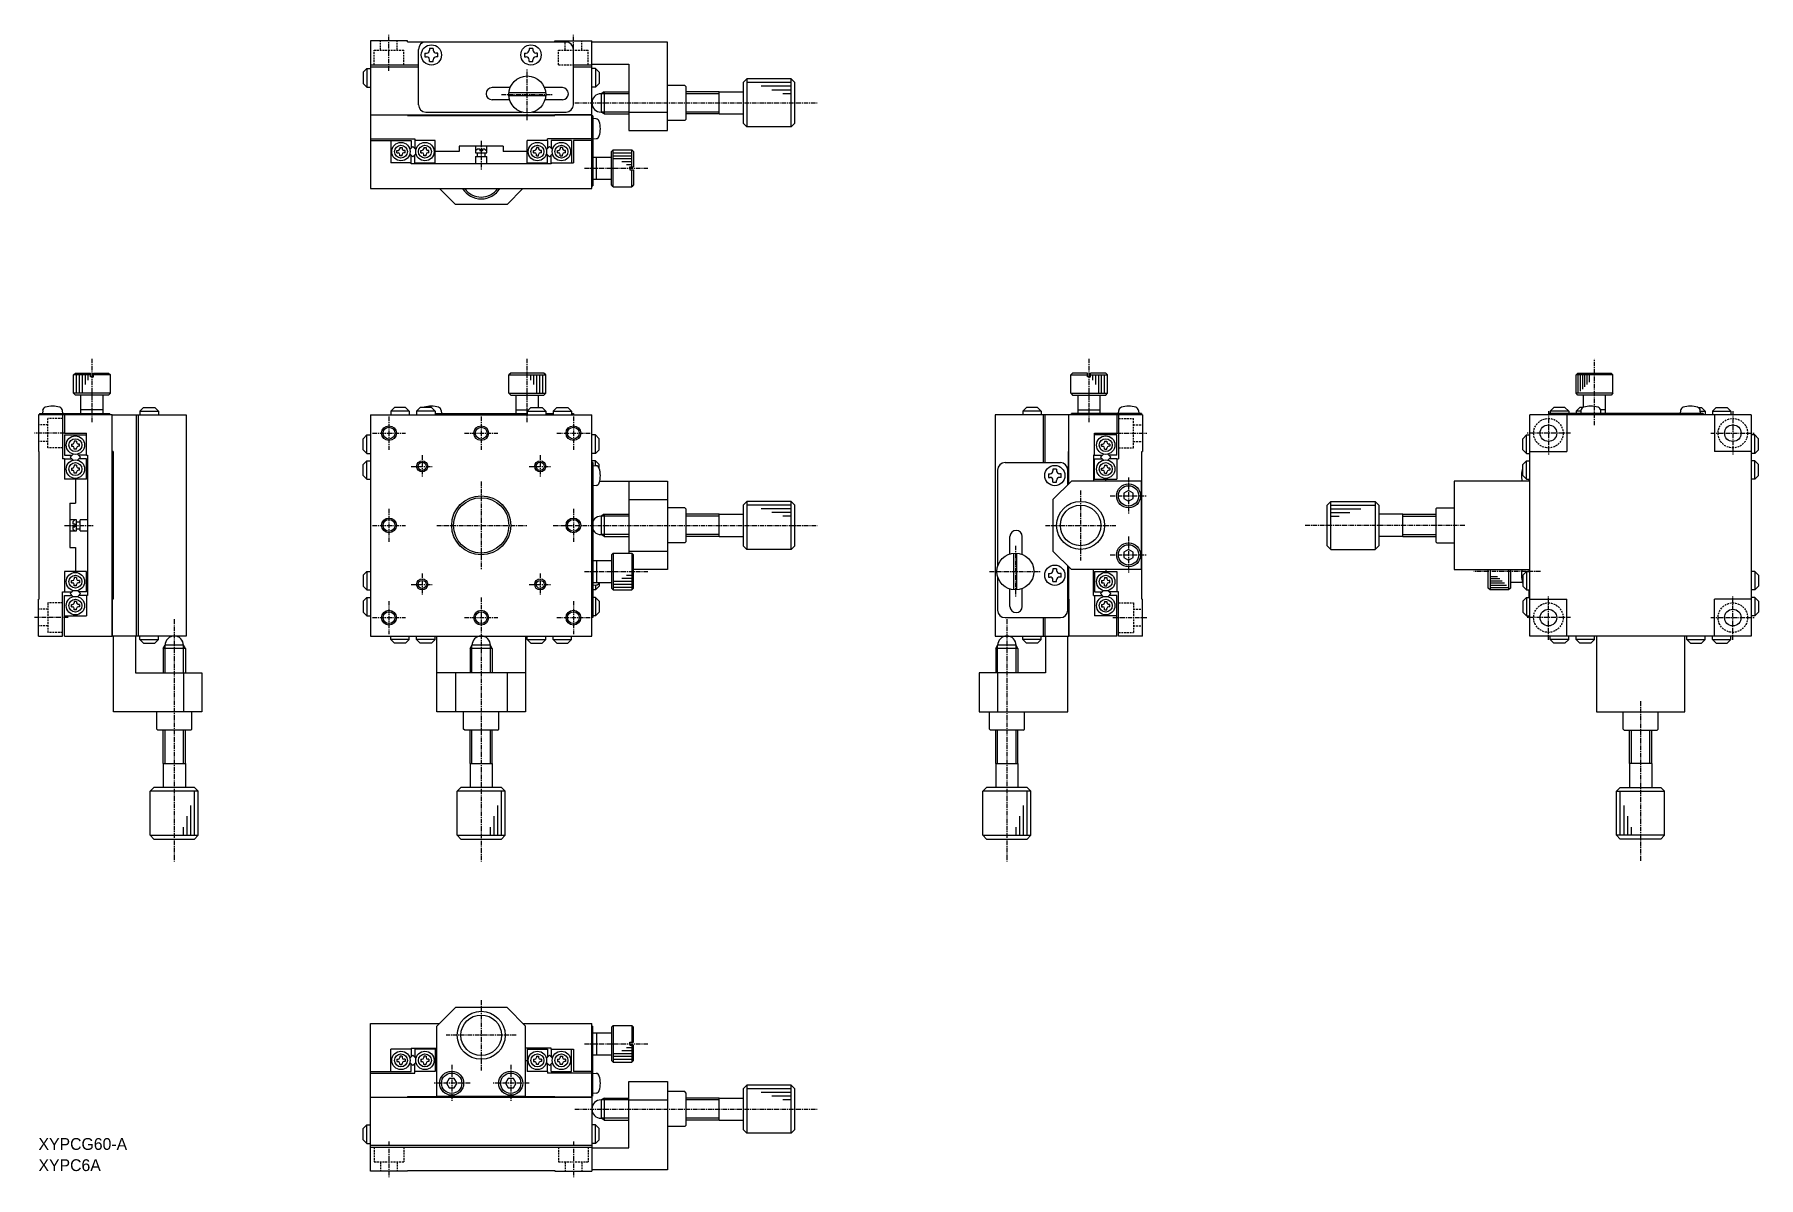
# Model space of a CAD drawing. Extents: x 15 to 482, y -20 to 290.
import ezdxf

# ---------------------------------------------------------------- set-up
doc = ezdxf.new("R2010")
doc.units = 0
doc.linetypes.add('CENTER', pattern=[2, 1.25, -0.25, 0.25, -0.25])
doc.linetypes.add('DASHED', pattern=[0.75, 0.5, -0.25])
doc.layers.get('0').update_dxf_attribs({"linetype": 'CONTINUOUS'})
doc.layers.add('CENTER', color=1, linetype='CENTER')

msp = doc.modelspace()

# ---------------------------------------------------------------- texts
at = {"color": 7, "linetype": 'CONTINUOUS'}
for s, p in [('XYPCG60-A', (15.9, -12.32)), ('XYPC6A', (15.9, -18.06))]:
    msp.add_text(s, height=3.2, dxfattribs=at).set_placement(p)

# ---------------------------------------------------------------- linework, layer by layer
at = {"color": 7, "linetype": 'CONTINUOUS'}
for p, q in [((115.9, 288.24), (105.9, 288.24)), ((105.9, 288.24), (105.9, 268.24)), ((115.9, 288.04), (115.9, 288.24)), ((115.9, 288.04), (155.9, 288.04)), ((118.9, 270.94), (118.9, 285.94)), ((158.9, 287.94), (120.9, 287.94)), ((122.9, 286.19), (121.9, 286.19)), ((121.9, 286.19), (121.9, 285.74)), ((122.9, 286.19), (122.9, 285.74)), ((149.9, 286.19), (148.9, 286.19)), ((148.9, 286.19), (148.9, 285.74)), ((149.9, 286.19), (149.9, 285.74)), ((155.9, 288.24), (165.9, 288.24)), ((155.9, 288.04), (155.9, 288.24)), ((160.9, 270.94), (160.9, 285.94)), ((165.9, 268.24), (165.9, 288.24)), ((186.4, 287.94), (165.9, 287.94)), ((186.4, 263.94), (186.4, 287.94)), ((103.94, 279.74), (104.94, 280.74)), ((104.94, 280.74), (104.94, 275.74)), ((104.94, 280.74), (105.9, 280.74)), ((105.9, 281.74), (118.9, 281.74)), ((105.9, 281.24), (118.9, 281.24)), ((120.65, 284.94), (121.1, 284.94)), ((120.65, 284.94), (120.65, 283.94)), ((120.65, 283.94), (121.1, 283.94)), ((121.9, 282.69), (121.9, 283.14)), ((121.9, 282.69), (122.9, 282.69)), ((122.9, 282.69), (122.9, 283.14)), ((124.15, 284.94), (123.7, 284.94)), ((124.15, 283.94), (123.7, 283.94)), ((124.15, 283.94), (124.15, 284.94)), ((147.65, 284.94), (148.1, 284.94)), ((147.65, 284.94), (147.65, 283.94)), ((147.65, 283.94), (148.1, 283.94)), ((148.9, 282.69), (148.9, 283.14)), ((148.9, 282.69), (149.9, 282.69)), ((149.9, 282.69), (149.9, 283.14)), ((151.15, 284.94), (150.7, 284.94)), ((151.15, 283.94), (150.7, 283.94)), ((151.15, 283.94), (151.15, 284.94)), ((160.9, 281.74), (165.9, 281.74)), ((160.9, 281.24), (165.9, 281.24)), ((165.9, 281.94), (175.9, 281.94)), ((166.86, 280.74), (165.9, 280.74)), ((167.86, 279.74), (166.86, 280.74)), ((166.86, 280.74), (166.86, 275.74)), ((175.9, 281.94), (175.9, 263.94)), ((103.94, 279.74), (103.94, 276.74)), ((103.94, 276.74), (104.94, 275.74)), ((104.94, 275.74), (105.9, 275.74)), ((166.86, 275.74), (165.9, 275.74)), ((167.86, 276.74), (166.86, 275.74)), ((167.86, 279.74), (167.86, 276.74)), ((191.1, 276.19), (186.4, 276.19)), ((191.4, 275.89), (191.1, 276.19)), ((191.4, 275.89), (191.4, 266.99)), ((206.9, 276.94), (207.9, 277.94)), ((206.9, 276.94), (206.9, 265.94)), ((219.9, 277.94), (207.9, 277.94)), ((207.9, 277.94), (207.9, 264.94)), ((220.9, 276.94), (219.9, 277.94)), ((219.9, 264.94), (219.9, 277.94)), ((220.9, 265.94), (220.9, 276.94)), ((143.76, 275.59), (138.9, 275.59)), ((143.62, 272.29), (138.9, 272.29)), ((153.39, 274.14), (143.42, 274.14)), ((153.39, 273.34), (143.42, 273.34)), ((157.9, 275.59), (153.05, 275.59)), ((157.9, 272.29), (153.19, 272.29)), ((169.27, 274.44), (168.4, 273.94)), ((168.4, 273.94), (168.4, 268.94)), ((169.27, 274.44), (169.27, 268.44)), ((169.27, 274.44), (175.9, 274.44)), ((200.4, 274.44), (191.4, 274.44)), ((200.4, 268.44), (200.4, 274.44)), ((200.4, 274.44), (206.9, 274.44)), ((105.9, 268.24), (165.9, 268.24)), ((105.9, 268.24), (105.9, 248.24)), ((105.9, 268.24), (115.9, 268.24)), ((115.9, 268.04), (115.9, 268.24)), ((115.9, 268.04), (155.9, 268.04)), ((120.9, 268.94), (147, 268.94)), ((149.8, 268.94), (158.9, 268.94)), ((165.9, 268.24), (155.9, 268.24)), ((155.9, 268.04), (155.9, 268.24)), ((165.9, 248.24), (165.9, 268.24)), ((166.2, 267.94), (165.9, 267.94)), ((166.2, 267.94), (166.2, 248.94)), ((167.05, 267.12), (166.2, 267.19)), ((169.27, 268.44), (168.4, 268.94)), ((169.27, 268.44), (175.9, 268.44)), ((175.9, 268.94), (186.4, 268.94)), ((191.1, 266.69), (186.4, 266.69)), ((191.4, 266.99), (191.1, 266.69)), ((200.4, 268.44), (191.4, 268.44)), ((200.4, 268.44), (206.9, 268.44)), ((105.9, 261.74), (117.9, 261.74)), ((117.9, 261.74), (117.9, 261.24)), ((153.9, 261.24), (153.9, 261.74)), ((165.9, 261.74), (153.9, 261.74)), ((166.2, 261.69), (167.05, 261.77)), ((175.9, 263.94), (186.4, 263.94)), ((206.9, 265.94), (207.9, 264.94)), ((219.9, 264.94), (207.9, 264.94)), ((220.9, 265.94), (219.9, 264.94)), ((105.9, 261.24), (111.4, 261.24)), ((111.4, 261.24), (116.9, 261.24)), ((111.4, 261.24), (111.4, 255.24)), ((113.05, 257.94), (113.05, 258.54)), ((113.05, 258.54), (113.35, 258.54)), ((113.05, 257.94), (113.35, 257.94)), ((113.85, 259.34), (114.45, 259.34)), ((113.85, 259.34), (113.85, 259.04)), ((113.85, 257.14), (113.85, 257.44)), ((114.45, 257.14), (113.85, 257.14)), ((114.45, 259.34), (114.45, 259.04)), ((114.45, 257.14), (114.45, 257.44)), ((115.25, 258.54), (114.95, 258.54)), ((115.25, 257.94), (114.95, 257.94)), ((115.25, 257.94), (115.25, 258.54)), ((116.58, 258.83), (117.4, 259.66)), ((116.58, 257.65), (117.4, 256.83)), ((116.9, 261.24), (116.9, 259.16)), ((116.9, 255.24), (116.9, 257.33)), ((117.4, 259.66), (118.22, 258.83)), ((117.4, 256.83), (118.22, 257.65)), ((117.9, 261.24), (117.9, 259.16)), ((123.4, 261.24), (117.9, 261.24)), ((117.9, 255.24), (117.9, 257.33)), ((119.55, 257.94), (119.55, 258.54)), ((119.55, 258.54), (119.85, 258.54)), ((119.55, 257.94), (119.85, 257.94)), ((120.35, 259.34), (120.95, 259.34)), ((120.35, 259.34), (120.35, 259.04)), ((120.35, 257.14), (120.35, 257.44)), ((120.95, 257.14), (120.35, 257.14)), ((120.95, 259.34), (120.95, 259.04)), ((120.95, 257.14), (120.95, 257.44)), ((121.75, 258.54), (121.45, 258.54)), ((121.75, 257.94), (121.45, 257.94)), ((121.75, 257.94), (121.75, 258.54)), ((123.4, 255.24), (123.4, 261.24)), ((129.9, 258.24), (123.4, 258.24)), ((129.9, 259.74), (129.9, 258.24)), ((141.9, 259.74), (129.9, 259.74)), ((134.4, 259.74), (134.4, 257.94)), ((134.9, 258.94), (134.4, 258.44)), ((134.4, 257.94), (137.4, 257.94)), ((135.5, 258.94), (134.9, 258.94)), ((134.9, 256.94), (134.9, 257.94)), ((135.5, 258.94), (135.5, 258.44)), ((136.3, 258.44), (135.5, 258.44)), ((136.9, 258.94), (136.3, 258.94)), ((136.3, 258.94), (136.3, 258.44)), ((136.9, 258.94), (137.4, 258.44)), ((136.9, 257.94), (136.9, 256.94)), ((137.4, 257.94), (137.4, 259.74)), ((141.9, 259.74), (141.9, 258.24)), ((148.4, 258.24), (141.9, 258.24)), ((148.4, 255.24), (148.4, 261.24)), ((153.9, 261.24), (148.4, 261.24)), ((150.05, 257.94), (150.05, 258.54)), ((150.05, 258.54), (150.35, 258.54)), ((150.05, 257.94), (150.35, 257.94)), ((151.45, 259.34), (150.85, 259.34)), ((150.85, 259.34), (150.85, 259.04)), ((150.85, 257.14), (150.85, 257.44)), ((150.85, 257.14), (151.45, 257.14)), ((151.45, 259.34), (151.45, 259.04)), ((151.45, 257.14), (151.45, 257.44)), ((152.25, 258.54), (151.95, 258.54)), ((152.25, 257.94), (151.95, 257.94)), ((152.25, 257.94), (152.25, 258.54)), ((154.4, 259.66), (153.58, 258.83)), ((154.4, 256.83), (153.58, 257.65)), ((153.9, 261.24), (153.9, 259.16)), ((153.9, 255.24), (153.9, 257.33)), ((155.22, 258.83), (154.4, 259.66)), ((155.22, 257.65), (154.4, 256.83)), ((154.9, 261.24), (154.9, 259.16)), ((160.4, 261.24), (154.9, 261.24)), ((154.9, 255.24), (154.9, 257.33)), ((156.55, 257.94), (156.55, 258.54)), ((156.55, 258.54), (156.85, 258.54)), ((156.55, 257.94), (156.85, 257.94)), ((157.95, 259.34), (157.35, 259.34)), ((157.35, 259.34), (157.35, 259.04)), ((157.35, 257.14), (157.35, 257.44)), ((157.35, 257.14), (157.95, 257.14)), ((157.95, 259.34), (157.95, 259.04)), ((157.95, 257.14), (157.95, 257.44)), ((158.75, 258.54), (158.45, 258.54)), ((158.75, 257.94), (158.45, 257.94)), ((158.75, 257.94), (158.75, 258.54)), ((160.4, 261.24), (160.4, 255.24)), ((165.9, 261.24), (160.9, 261.24)), ((160.9, 261.24), (160.9, 255.24)), ((171.2, 258.24), (171.7, 258.74)), ((171.2, 249.24), (171.2, 258.24)), ((171.7, 248.74), (171.7, 258.74)), ((171.7, 258.74), (176.7, 258.74)), ((176.7, 254.14), (176.7, 258.74)), ((176.7, 258.74), (177.2, 258.24)), ((177.2, 258.24), (177.2, 254.14)), ((116.9, 255.24), (111.4, 255.24)), ((116.9, 254.94), (116.9, 255.24)), ((154.9, 254.94), (116.9, 254.94)), ((117.9, 255.24), (123.4, 255.24)), ((134.4, 256.94), (137.4, 256.94)), ((134.4, 256.94), (134.4, 254.94)), ((137.4, 254.94), (137.4, 256.94)), ((148.4, 255.24), (153.9, 255.24)), ((154.9, 255.24), (154.9, 254.94)), ((154.9, 255.24), (160.9, 255.24)), ((166.2, 256.74), (171.2, 256.74)), ((167.2, 250.74), (167.2, 256.74)), ((176.2, 253.74), (176.2, 254.14)), ((176.2, 254.14), (177.2, 254.14)), ((176.2, 253.74), (176.2, 253.34)), ((176.2, 253.34), (177.2, 253.34)), ((176.7, 248.74), (176.7, 253.34)), ((177.2, 253.34), (177.2, 249.24)), ((105.9, 248.24), (165.9, 248.24)), ((128.9, 243.94), (124.6, 248.24)), ((142.9, 243.94), (147.2, 248.24)), ((165.9, 248.94), (166.2, 248.94)), ((166.2, 250.74), (171.2, 250.74)), ((171.7, 248.74), (171.2, 249.24)), ((171.7, 248.74), (176.7, 248.74)), ((177.2, 249.24), (176.7, 248.74)), ((142.9, 243.94), (128.9, 243.94)), ((25.4, 197.74), (25.9, 198.24)), ((30, 197.74), (25.4, 197.74)), ((25.4, 192.74), (25.4, 197.74)), ((25.9, 198.24), (30, 198.24)), ((30, 197.24), (30, 198.24)), ((30.4, 197.24), (30, 197.24)), ((30.4, 197.24), (30.8, 197.24)), ((30.8, 198.24), (34.9, 198.24)), ((30.8, 197.24), (30.8, 198.24)), ((35.4, 197.74), (30.8, 197.74)), ((34.9, 198.24), (35.4, 197.74)), ((35.4, 192.74), (35.4, 197.74)), ((143.9, 198.24), (143.4, 197.74)), ((143.4, 197.74), (153.4, 197.74)), ((143.4, 192.74), (143.4, 197.74)), ((152.9, 198.24), (143.9, 198.24)), ((153.4, 197.74), (152.9, 198.24)), ((153.4, 192.74), (153.4, 197.74)), ((296.2, 198.24), (295.7, 197.74)), ((295.7, 197.74), (300.3, 197.74)), ((295.7, 192.74), (295.7, 197.74)), ((300.3, 198.24), (296.2, 198.24)), ((300.3, 197.24), (300.3, 198.24)), ((300.7, 197.24), (300.3, 197.24)), ((300.7, 197.24), (301.1, 197.24)), ((305.2, 198.24), (301.1, 198.24)), ((301.1, 197.24), (301.1, 198.24)), ((301.1, 197.74), (305.7, 197.74)), ((305.7, 197.74), (305.2, 198.24)), ((305.7, 192.74), (305.7, 197.74)), ((432.7, 197.74), (433.2, 198.24)), ((442.7, 197.74), (432.7, 197.74)), ((432.7, 192.74), (432.7, 197.74)), ((433.2, 198.24), (442.2, 198.24)), ((442.2, 198.24), (442.7, 197.74)), ((442.7, 192.74), (442.7, 197.74)), ((35.4, 192.74), (25.4, 192.74)), ((25.9, 192.24), (25.4, 192.74)), ((34.9, 192.24), (25.9, 192.24)), ((27.4, 187.24), (27.4, 192.24)), ((33.4, 187.24), (33.4, 192.24)), ((35.4, 192.74), (34.9, 192.24)), ((143.4, 192.74), (153.4, 192.74)), ((143.4, 192.74), (143.9, 192.24)), ((143.9, 192.24), (152.9, 192.24)), ((145.4, 187.24), (145.4, 192.24)), ((151.4, 188.9), (151.4, 192.24)), ((152.9, 192.24), (153.4, 192.74)), ((295.7, 192.74), (305.7, 192.74)), ((295.7, 192.74), (296.2, 192.24)), ((296.2, 192.24), (305.2, 192.24)), ((297.7, 187.24), (297.7, 192.24)), ((303.7, 187.24), (303.7, 192.24)), ((305.2, 192.24), (305.7, 192.74)), ((442.7, 192.74), (432.7, 192.74)), ((433.2, 192.24), (432.7, 192.74)), ((442.2, 192.24), (433.2, 192.24)), ((434.7, 188.95), (434.7, 192.24)), ((440.7, 187.24), (440.7, 192.24)), ((442.7, 192.74), (442.2, 192.24)), ((16.2, 187.24), (16.2, 186.94)), ((16.2, 187.24), (35.2, 187.24)), ((17.03, 188.09), (16.95, 187.24)), ((22.45, 187.24), (22.38, 188.09)), ((33.4, 188.24), (27.4, 188.24)), ((35.2, 186.94), (35.2, 187.24)), ((44.4, 188.9), (43.4, 187.9)), ((43.4, 187.9), (43.4, 186.94)), ((43.4, 187.9), (48.4, 187.9)), ((44.4, 188.9), (47.4, 188.9)), ((47.4, 188.9), (48.4, 187.9)), ((48.4, 187.9), (48.4, 186.94)), ((112.4, 188.9), (111.4, 187.9)), ((116.4, 187.9), (111.4, 187.9)), ((111.4, 187.9), (111.4, 186.94)), ((115.4, 188.9), (112.4, 188.9)), ((115.4, 188.9), (116.4, 187.9)), ((116.4, 187.9), (116.4, 186.94)), ((119.4, 188.9), (118.4, 187.9)), ((123.4, 187.9), (118.4, 187.9)), ((118.4, 187.9), (118.4, 186.94)), ((122.4, 188.9), (119.4, 188.9)), ((122.4, 188.9), (123.4, 187.9)), ((123.4, 187.9), (123.4, 186.94)), ((123.4, 187.24), (148.4, 187.24)), ((125.08, 188.09), (125.15, 187.24)), ((145.4, 188.24), (148.74, 188.24)), ((149.4, 188.9), (148.4, 187.9)), ((148.4, 187.9), (153.4, 187.9)), ((148.4, 187.9), (148.4, 186.94)), ((149.4, 188.9), (152.4, 188.9)), ((152.4, 188.9), (153.4, 187.9)), ((153.4, 187.9), (153.4, 186.94)), ((153.4, 187.24), (155.4, 187.24)), ((156.4, 188.9), (155.4, 187.9)), ((155.4, 187.9), (160.4, 187.9)), ((155.4, 187.9), (155.4, 186.94)), ((156.4, 188.9), (159.4, 188.9)), ((159.4, 188.9), (160.4, 187.9)), ((160.4, 187.9), (160.4, 186.94)), ((160.4, 187.24), (160.9, 187.24)), ((160.9, 187.24), (160.9, 186.94)), ((283.7, 188.9), (282.7, 187.9)), ((287.7, 187.9), (282.7, 187.9)), ((282.7, 187.9), (282.7, 186.94)), ((286.7, 188.9), (283.7, 188.9)), ((286.7, 188.9), (287.7, 187.9)), ((287.7, 187.9), (287.7, 186.94)), ((314.9, 187.24), (295.9, 187.24)), ((295.9, 186.94), (295.9, 187.24)), ((297.7, 188.24), (303.7, 188.24)), ((308.65, 187.24), (308.73, 188.09)), ((314.08, 188.09), (314.15, 187.24)), ((314.9, 187.24), (314.9, 186.94)), ((425.2, 187.24), (425.2, 186.94)), ((467.2, 187.24), (425.2, 187.24)), ((426.7, 188.9), (425.7, 187.9)), ((425.7, 187.9), (425.7, 187.24)), ((430.7, 187.9), (425.7, 187.9)), ((429.7, 188.9), (426.7, 188.9)), ((429.7, 188.9), (430.7, 187.9)), ((430.7, 187.9), (430.7, 187.24)), ((433.7, 188.9), (432.7, 187.9)), ((432.7, 187.9), (432.7, 187.24)), ((434.01, 187.9), (432.7, 187.9)), ((434.59, 188.9), (433.7, 188.9)), ((434.03, 188.09), (433.95, 187.24)), ((440.7, 188.24), (439.36, 188.24)), ((439.45, 187.24), (439.38, 188.09)), ((461.03, 188.09), (460.95, 187.24)), ((465.82, 188.9), (466.7, 188.9)), ((466.45, 187.24), (466.38, 188.09)), ((466.39, 187.9), (467.7, 187.9)), ((466.7, 188.9), (467.7, 187.9)), ((467.2, 187.24), (467.2, 186.94)), ((467.7, 187.9), (467.7, 186.94)), ((470.7, 188.9), (469.7, 187.9)), ((469.7, 187.9), (469.7, 186.94)), ((469.7, 187.9), (474.7, 187.9)), ((470.7, 188.9), (473.7, 188.9)), ((473.7, 188.9), (474.7, 187.9)), ((474.7, 187.9), (474.7, 186.94)), ((35.9, 186.94), (15.9, 186.94)), ((15.9, 186.94), (15.9, 176.94)), ((22.4, 186.94), (22.4, 174.94)), ((22.9, 186.94), (22.9, 181.94)), ((35.9, 126.94), (35.9, 186.94)), ((35.9, 186.94), (55.9, 186.94)), ((35.9, 176.94), (35.9, 186.94)), ((42.4, 186.94), (42.4, 126.94)), ((42.9, 186.94), (42.9, 126.94)), ((55.9, 186.94), (55.9, 126.94)), ((105.9, 186.94), (165.9, 186.94)), ((105.9, 186.94), (105.9, 126.94)), ((165.9, 126.94), (165.9, 186.94)), ((295.2, 186.94), (275.2, 186.94)), ((275.2, 186.94), (275.2, 126.94)), ((288.2, 186.94), (288.2, 173.94)), ((288.7, 186.94), (288.7, 173.94)), ((315.2, 186.94), (295.2, 186.94)), ((295.2, 168.24), (295.2, 186.94)), ((295.2, 176.94), (295.2, 186.94)), ((308.2, 186.94), (308.2, 181.94)), ((308.7, 186.94), (308.7, 174.94)), ((315.2, 186.94), (315.2, 176.94)), ((480.2, 186.94), (420.2, 186.94)), ((420.2, 126.94), (420.2, 186.94)), ((430.2, 186.94), (430.2, 176.94)), ((470.2, 186.94), (470.2, 176.94)), ((480.2, 186.94), (480.2, 126.94)), ((22.9, 181.94), (28.9, 181.94)), ((22.9, 181.44), (22.9, 175.94)), ((22.9, 181.44), (28.9, 181.44)), ((24.8, 178.99), (24.8, 178.39)), ((24.8, 178.99), (25.1, 178.99)), ((24.8, 178.39), (25.1, 178.39)), ((26.2, 179.79), (25.6, 179.79)), ((25.6, 179.79), (25.6, 179.49)), ((25.6, 177.59), (25.6, 177.89)), ((26.2, 179.79), (26.2, 179.49)), ((26.2, 177.59), (26.2, 177.89)), ((27, 178.99), (26.7, 178.99)), ((27, 178.39), (26.7, 178.39)), ((27, 178.39), (27, 178.99)), ((28.9, 175.94), (28.9, 181.94)), ((103.94, 180.44), (104.94, 181.44)), ((103.94, 177.44), (103.94, 180.44)), ((104.94, 176.44), (104.94, 181.44)), ((104.94, 181.44), (105.9, 181.44)), ((166.86, 181.44), (165.9, 181.44)), ((167.86, 180.44), (166.86, 181.44)), ((166.86, 176.44), (166.86, 181.44)), ((167.86, 177.44), (167.86, 180.44)), ((302.2, 181.94), (308.2, 181.94)), ((302.2, 175.94), (302.2, 181.94)), ((308.2, 181.44), (302.2, 181.44)), ((304.1, 178.39), (304.1, 178.99)), ((304.1, 178.99), (304.4, 178.99)), ((304.1, 178.39), (304.4, 178.39)), ((304.9, 179.79), (305.5, 179.79)), ((304.9, 179.79), (304.9, 179.49)), ((304.9, 177.59), (304.9, 177.89)), ((305.5, 179.79), (305.5, 179.49)), ((305.5, 177.59), (305.5, 177.89)), ((306.3, 178.99), (306, 178.99)), ((306.3, 178.39), (306, 178.39)), ((306.3, 178.99), (306.3, 178.39)), ((308.2, 175.94), (308.2, 181.44)), ((418.24, 180.44), (419.24, 181.44)), ((418.24, 177.44), (418.24, 180.44)), ((419.24, 181.44), (420.2, 181.44)), ((419.24, 176.44), (419.24, 181.44)), ((481.16, 181.44), (480.2, 181.44)), ((481.16, 176.44), (481.16, 181.44)), ((482.16, 180.44), (481.16, 181.44)), ((482.16, 177.44), (482.16, 180.44)), ((16.1, 176.94), (15.9, 176.94)), ((16.1, 136.94), (16.1, 176.94)), ((22.9, 174.94), (22.4, 174.94)), ((22.9, 175.94), (24.99, 175.94)), ((22.9, 174.94), (24.99, 174.94)), ((22.9, 174.94), (22.9, 169.44)), ((25.31, 176.26), (24.49, 175.44)), ((24.49, 175.44), (25.31, 174.62)), ((26.2, 177.59), (25.6, 177.59)), ((26.2, 173.29), (25.6, 173.29)), ((25.6, 173.29), (25.6, 172.99)), ((26.2, 173.29), (26.2, 172.99)), ((26.49, 176.26), (27.32, 175.44)), ((27.32, 175.44), (26.49, 174.62)), ((28.9, 175.94), (26.82, 175.94)), ((28.9, 174.94), (26.82, 174.94)), ((28.9, 175.94), (29.2, 175.94)), ((28.9, 169.44), (28.9, 174.94)), ((29.2, 175.94), (29.2, 137.94)), ((36.1, 176.94), (35.9, 176.94)), ((36.1, 176.94), (36.1, 136.94)), ((103.94, 177.44), (104.94, 176.44)), ((103.94, 173.44), (104.94, 174.44)), ((103.94, 170.44), (103.94, 173.44)), ((104.94, 176.44), (105.9, 176.44)), ((104.94, 169.44), (104.94, 174.44)), ((104.94, 174.44), (105.9, 174.44)), ((166.86, 176.44), (165.9, 176.44)), ((166.86, 174.44), (165.9, 174.44)), ((166.2, 173.94), (165.9, 173.94)), ((166.2, 173.94), (166.2, 131.94)), ((166.2, 173.19), (167.05, 173.12)), ((167.86, 177.44), (166.86, 176.44)), ((167.86, 173.44), (166.86, 174.44)), ((166.86, 173.13), (166.86, 174.44)), ((167.86, 172.56), (167.86, 173.44)), ((277.9, 173.94), (292.9, 173.94)), ((295, 176.94), (295, 168.04)), ((295, 176.94), (295.2, 176.94)), ((301.9, 175.94), (301.9, 168.94)), ((302.2, 175.94), (301.9, 175.94)), ((302.2, 175.94), (304.29, 175.94)), ((302.2, 174.94), (304.29, 174.94)), ((302.2, 169.44), (302.2, 174.94)), ((304.61, 176.26), (303.79, 175.44)), ((303.79, 175.44), (304.61, 174.62)), ((304.9, 177.59), (305.5, 177.59)), ((304.9, 173.29), (305.5, 173.29)), ((304.9, 173.29), (304.9, 172.99)), ((305.5, 173.29), (305.5, 172.99)), ((305.79, 176.26), (306.62, 175.44)), ((306.62, 175.44), (305.79, 174.62)), ((308.2, 175.94), (306.12, 175.94)), ((308.2, 174.94), (306.12, 174.94)), ((308.2, 174.94), (308.7, 174.94)), ((308.2, 174.94), (308.2, 169.44)), ((315, 136.94), (315, 176.94)), ((315, 176.94), (315.2, 176.94)), ((418.24, 177.44), (419.24, 176.44)), ((418.24, 173.44), (419.24, 174.44)), ((418.24, 170.44), (418.24, 173.44)), ((419.24, 176.44), (420.2, 176.44)), ((419.24, 174.44), (420.2, 174.44)), ((419.24, 169.44), (419.24, 174.44)), ((420.2, 176.94), (430.2, 176.94)), ((480.2, 176.94), (470.2, 176.94)), ((481.16, 176.44), (480.2, 176.44)), ((481.16, 174.44), (480.2, 174.44)), ((482.16, 177.44), (481.16, 176.44)), ((481.16, 169.44), (481.16, 174.44)), ((482.16, 173.44), (481.16, 174.44)), ((482.16, 170.44), (482.16, 173.44)), ((28.9, 169.44), (22.9, 169.44)), ((24.8, 172.49), (24.8, 171.89)), ((24.8, 172.49), (25.1, 172.49)), ((24.8, 171.89), (25.1, 171.89)), ((25.6, 171.09), (25.6, 171.39)), ((26.2, 171.09), (25.6, 171.09)), ((25.9, 169.44), (25.9, 162.94)), ((26.2, 171.09), (26.2, 171.39)), ((27, 172.49), (26.7, 172.49)), ((27, 171.89), (26.7, 171.89)), ((27, 171.89), (27, 172.49)), ((103.94, 170.44), (104.94, 169.44)), ((104.94, 169.44), (105.9, 169.44)), ((168.04, 168.94), (186.4, 168.94)), ((175.9, 168.94), (175.9, 149.44)), ((186.4, 168.94), (186.4, 144.94)), ((275.9, 171.94), (275.9, 145.84)), ((289.65, 170.94), (290.1, 170.94)), ((289.65, 170.94), (289.65, 169.94)), ((289.65, 169.94), (290.1, 169.94)), ((290.9, 172.19), (290.9, 171.74)), ((291.9, 172.19), (290.9, 172.19)), ((290.9, 168.69), (290.9, 169.14)), ((290.9, 163.94), (295.9, 168.94)), ((290.9, 168.69), (291.9, 168.69)), ((291.9, 172.19), (291.9, 171.74)), ((291.9, 168.69), (291.9, 169.14)), ((293.15, 170.94), (292.7, 170.94)), ((293.15, 169.94), (292.7, 169.94)), ((293.15, 169.94), (293.15, 170.94)), ((294.9, 167.94), (294.9, 171.94)), ((314.9, 168.94), (295.9, 168.94)), ((302.2, 169.44), (308.2, 169.44)), ((304.1, 171.89), (304.1, 172.49)), ((304.1, 172.49), (304.4, 172.49)), ((304.1, 171.89), (304.4, 171.89)), ((304.9, 171.09), (304.9, 171.39)), ((304.9, 171.09), (305.5, 171.09)), ((305.2, 168.94), (305.2, 169.44)), ((305.5, 171.09), (305.5, 171.39)), ((306.3, 172.49), (306, 172.49)), ((306.3, 171.89), (306, 171.89)), ((306.3, 172.49), (306.3, 171.89)), ((314.9, 144.94), (314.9, 168.94)), ((420.2, 168.94), (399.7, 168.94)), ((399.7, 168.94), (399.7, 144.94)), ((418.24, 170.44), (419.24, 169.44)), ((419.24, 169.44), (420.2, 169.44)), ((419.9, 169.44), (419.9, 168.94)), ((481.16, 169.44), (480.2, 169.44)), ((482.16, 170.44), (481.16, 169.44)), ((167.05, 167.77), (166.2, 167.69)), ((175.9, 163.94), (186.4, 163.94)), ((290.9, 163.94), (290.9, 149.94)), ((311.4, 166.38), (310.15, 165.66)), ((310.15, 165.66), (310.15, 164.22)), ((310.15, 164.22), (311.4, 163.5)), ((312.65, 165.66), (311.4, 166.38)), ((311.4, 163.5), (312.65, 164.22)), ((312.65, 164.22), (312.65, 165.66)), ((24.4, 162.94), (25.9, 162.94)), ((24.4, 162.94), (24.4, 150.94)), ((169.27, 159.94), (168.4, 159.44)), ((168.4, 159.44), (168.4, 154.44)), ((169.27, 159.94), (175.9, 159.94)), ((169.27, 159.94), (169.27, 153.94)), ((191.1, 161.69), (186.4, 161.69)), ((191.4, 161.39), (191.1, 161.69)), ((191.4, 161.39), (191.4, 152.49)), ((200.4, 159.94), (191.4, 159.94)), ((200.4, 159.94), (206.9, 159.94)), ((200.4, 153.94), (200.4, 159.94)), ((206.9, 162.44), (207.9, 163.44)), ((206.9, 162.44), (206.9, 151.44)), ((207.9, 163.44), (207.9, 150.44)), ((219.9, 163.44), (207.9, 163.44)), ((219.9, 150.44), (219.9, 163.44)), ((220.9, 162.44), (219.9, 163.44)), ((220.9, 151.44), (220.9, 162.44)), ((365.2, 162.44), (366.2, 163.44)), ((365.2, 151.44), (365.2, 162.44)), ((366.2, 163.44), (378.2, 163.44)), ((366.2, 150.44), (366.2, 163.44)), ((379.2, 162.44), (378.2, 163.44)), ((378.2, 163.44), (378.2, 150.44)), ((379.2, 162.44), (379.2, 151.44)), ((385.7, 159.94), (379.2, 159.94)), ((385.7, 159.94), (394.7, 159.94)), ((385.7, 153.94), (385.7, 159.94)), ((394.7, 161.39), (395, 161.69)), ((394.7, 161.39), (394.7, 152.49)), ((395, 161.69), (399.7, 161.69)), ((26.2, 158.44), (24.4, 158.44)), ((24.4, 155.44), (26.2, 155.44)), ((25.2, 157.94), (25.7, 158.44)), ((25.2, 157.94), (25.2, 157.34)), ((25.2, 157.34), (25.7, 157.34)), ((25.2, 156.54), (25.2, 155.94)), ((25.2, 156.54), (25.7, 156.54)), ((25.2, 155.94), (25.7, 155.44)), ((25.7, 157.34), (25.7, 156.54)), ((26.2, 155.44), (26.2, 158.44)), ((26.2, 157.94), (27.2, 157.94)), ((27.2, 155.94), (26.2, 155.94)), ((27.2, 155.44), (27.2, 158.44)), ((29.2, 158.44), (27.2, 158.44)), ((27.2, 155.44), (29.2, 155.44)), ((169.27, 153.94), (168.4, 154.44)), ((24.4, 150.94), (25.9, 150.94)), ((25.9, 150.94), (25.9, 144.44)), ((169.27, 153.94), (175.9, 153.94)), ((175.9, 149.94), (186.4, 149.94)), ((191.1, 152.19), (186.4, 152.19)), ((191.4, 152.49), (191.1, 152.19)), ((200.4, 153.94), (191.4, 153.94)), ((200.4, 153.94), (206.9, 153.94)), ((206.9, 151.44), (207.9, 150.44)), ((219.9, 150.44), (207.9, 150.44)), ((220.9, 151.44), (219.9, 150.44)), ((279.25, 149.23), (279.25, 153.94)), ((282.55, 149.09), (282.55, 153.94)), ((290.9, 149.94), (295.9, 144.94)), ((311.4, 150.38), (310.15, 149.66)), ((310.15, 149.66), (310.15, 148.22)), ((312.65, 149.66), (311.4, 150.38)), ((312.65, 148.22), (312.65, 149.66)), ((365.2, 151.44), (366.2, 150.44)), ((366.2, 150.44), (378.2, 150.44)), ((379.2, 151.44), (378.2, 150.44)), ((385.7, 153.94), (379.2, 153.94)), ((385.7, 153.94), (394.7, 153.94)), ((394.7, 152.49), (395, 152.19)), ((395, 152.19), (399.7, 152.19)), ((166.2, 147.44), (171.2, 147.44)), ((167.2, 147.44), (167.2, 141.44)), ((171.7, 149.44), (171.2, 148.94)), ((171.2, 148.94), (171.2, 139.94)), ((171.7, 149.44), (171.7, 139.44)), ((171.7, 149.44), (176.7, 149.44)), ((176.7, 149.44), (176.7, 139.44)), ((177.2, 148.94), (176.7, 149.44)), ((177.2, 139.94), (177.2, 148.94)), ((186.4, 144.94), (177.2, 144.94)), ((280.3, 139.46), (280.3, 149.43)), ((281.1, 139.46), (281.1, 149.43)), ((290.9, 145.19), (290.9, 144.74)), ((291.9, 145.19), (290.9, 145.19)), ((291.9, 145.19), (291.9, 144.74)), ((294.9, 133.94), (294.9, 145.94)), ((295, 145.84), (295, 136.94)), ((295.2, 126.94), (295.2, 145.64)), ((314.9, 144.94), (295.9, 144.94)), ((301.9, 137.94), (301.9, 144.94)), ((305.2, 144.94), (305.2, 144.44)), ((310.15, 148.22), (311.4, 147.5)), ((311.4, 147.5), (312.65, 148.22)), ((399.7, 144.94), (420.2, 144.94)), ((408.9, 139.94), (408.9, 144.94)), ((409.4, 144.94), (409.4, 139.44)), ((414.4, 144.94), (414.4, 139.44)), ((414.9, 144.94), (414.9, 139.94)), ((419.9, 144.94), (419.9, 144.44)), ((22.9, 144.44), (22.9, 138.94)), ((28.9, 144.44), (22.9, 144.44)), ((24.8, 141.39), (24.8, 141.99)), ((24.8, 141.99), (25.1, 141.99)), ((24.8, 141.39), (25.1, 141.39)), ((26.2, 142.79), (25.6, 142.79)), ((25.6, 142.79), (25.6, 142.49)), ((25.6, 140.59), (25.6, 140.89)), ((26.2, 140.59), (25.6, 140.59)), ((26.2, 142.79), (26.2, 142.49)), ((26.2, 140.59), (26.2, 140.89)), ((27, 141.99), (26.7, 141.99)), ((27, 141.39), (26.7, 141.39)), ((27, 141.99), (27, 141.39)), ((28.9, 138.94), (28.9, 144.44)), ((103.94, 143.44), (104.94, 144.44)), ((103.94, 143.44), (103.94, 140.44)), ((103.94, 140.44), (104.94, 139.44)), ((104.94, 144.44), (104.94, 139.44)), ((104.94, 144.44), (105.9, 144.44)), ((166.2, 141.44), (171.2, 141.44)), ((167.05, 140.77), (166.2, 140.69)), ((166.86, 140.75), (166.86, 139.44)), ((167.86, 140.44), (166.86, 139.44)), ((167.86, 141.33), (167.86, 140.44)), ((275.9, 143.04), (275.9, 133.94)), ((289.65, 143.94), (290.1, 143.94)), ((289.65, 143.94), (289.65, 142.94)), ((289.65, 142.94), (290.1, 142.94)), ((290.9, 141.69), (290.9, 142.14)), ((290.9, 141.69), (291.9, 141.69)), ((291.9, 141.69), (291.9, 142.14)), ((293.15, 143.94), (292.7, 143.94)), ((293.15, 142.94), (292.7, 142.94)), ((293.15, 142.94), (293.15, 143.94)), ((302.2, 144.44), (302.2, 138.94)), ((302.2, 144.44), (308.2, 144.44)), ((304.1, 141.99), (304.1, 141.39)), ((304.1, 141.99), (304.4, 141.99)), ((304.1, 141.39), (304.4, 141.39)), ((304.9, 142.79), (305.5, 142.79)), ((304.9, 142.79), (304.9, 142.49)), ((304.9, 140.59), (304.9, 140.89)), ((304.9, 140.59), (305.5, 140.59)), ((305.5, 142.79), (305.5, 142.49)), ((305.5, 140.59), (305.5, 140.89)), ((306.3, 141.99), (306, 141.99)), ((306.3, 141.39), (306, 141.39)), ((306.3, 141.39), (306.3, 141.99)), ((308.2, 144.44), (308.2, 138.94)), ((418.19, 141.44), (414.9, 141.44)), ((418.24, 143.44), (419.24, 144.44)), ((418.24, 143.44), (418.24, 140.44)), ((418.24, 140.44), (419.24, 139.44)), ((419.24, 144.44), (420.2, 144.44)), ((419.24, 144.44), (419.24, 139.44)), ((481.16, 144.44), (480.2, 144.44)), ((481.16, 144.44), (481.16, 139.44)), ((482.16, 143.44), (481.16, 144.44)), ((482.16, 140.44), (481.16, 139.44)), ((482.16, 143.44), (482.16, 140.44)), ((15.9, 126.94), (15.9, 136.94)), ((16.1, 136.94), (15.9, 136.94)), ((22.4, 138.94), (22.9, 138.94)), ((22.4, 126.94), (22.4, 138.94)), ((22.9, 138.94), (24.99, 138.94)), ((22.9, 132.44), (22.9, 137.94)), ((22.9, 137.94), (24.99, 137.94)), ((24.49, 138.44), (25.31, 139.26)), ((25.31, 137.62), (24.49, 138.44)), ((26.2, 136.29), (25.6, 136.29)), ((25.6, 136.29), (25.6, 135.99)), ((26.2, 136.29), (26.2, 135.99)), ((27.32, 138.44), (26.49, 139.26)), ((26.49, 137.62), (27.32, 138.44)), ((28.9, 138.94), (26.82, 138.94)), ((28.9, 137.94), (26.82, 137.94)), ((29.2, 137.94), (28.9, 137.94)), ((28.9, 137.94), (28.9, 132.44)), ((35.9, 136.94), (35.9, 126.94)), ((36.1, 136.94), (35.9, 136.94)), ((103.94, 136.44), (104.94, 137.44)), ((103.94, 136.44), (103.94, 133.44)), ((104.94, 139.44), (105.9, 139.44)), ((104.94, 137.44), (105.9, 137.44)), ((104.94, 137.44), (104.94, 132.44)), ((166.86, 139.44), (166.2, 139.44)), ((166.86, 137.44), (166.2, 137.44)), ((167.86, 136.44), (166.86, 137.44)), ((166.86, 137.44), (166.86, 132.44)), ((167.86, 136.44), (167.86, 133.44)), ((171.2, 139.94), (171.7, 139.44)), ((171.7, 139.44), (176.7, 139.44)), ((176.7, 139.44), (177.2, 139.94)), ((279.25, 134.94), (279.25, 139.66)), ((282.55, 134.94), (282.55, 139.8)), ((295, 136.94), (295.2, 136.94)), ((295.2, 136.94), (295.2, 126.94)), ((301.9, 137.94), (302.2, 137.94)), ((302.2, 138.94), (304.29, 138.94)), ((302.2, 137.94), (304.29, 137.94)), ((302.2, 137.94), (302.2, 132.44)), ((303.79, 138.44), (304.61, 139.26)), ((304.61, 137.62), (303.79, 138.44)), ((304.9, 136.29), (305.5, 136.29)), ((304.9, 136.29), (304.9, 135.99)), ((305.5, 136.29), (305.5, 135.99)), ((306.62, 138.44), (305.79, 139.26)), ((305.79, 137.62), (306.62, 138.44)), ((308.2, 138.94), (306.12, 138.94)), ((308.2, 137.94), (306.12, 137.94)), ((308.7, 138.94), (308.2, 138.94)), ((308.2, 132.44), (308.2, 137.94)), ((308.7, 126.94), (308.7, 138.94)), ((315, 136.94), (315.2, 136.94)), ((315.2, 126.94), (315.2, 136.94)), ((409.4, 139.44), (408.9, 139.94)), ((414.4, 139.44), (409.4, 139.44)), ((414.9, 139.94), (414.4, 139.44)), ((418.24, 136.44), (419.24, 137.44)), ((418.24, 136.44), (418.24, 133.44)), ((419.24, 139.44), (420.2, 139.44)), ((419.24, 137.44), (419.24, 132.44)), ((419.24, 137.44), (420.2, 137.44)), ((419.9, 139.44), (419.9, 137.44)), ((420.2, 136.94), (430.2, 136.94)), ((430.2, 126.94), (430.2, 136.94)), ((470.2, 126.94), (470.2, 136.94)), ((480.2, 136.94), (470.2, 136.94)), ((481.16, 139.44), (480.2, 139.44)), ((481.16, 137.44), (480.2, 137.44)), ((481.16, 137.44), (481.16, 132.44)), ((482.16, 136.44), (481.16, 137.44)), ((482.16, 136.44), (482.16, 133.44)), ((22.9, 126.94), (22.9, 132.44)), ((22.9, 132.44), (28.9, 132.44)), ((24.8, 134.89), (24.8, 135.49)), ((24.8, 135.49), (25.1, 135.49)), ((24.8, 134.89), (25.1, 134.89)), ((25.6, 134.09), (25.6, 134.39)), ((26.2, 134.09), (25.6, 134.09)), ((26.2, 134.09), (26.2, 134.39)), ((27, 135.49), (26.7, 135.49)), ((27, 134.89), (26.7, 134.89)), ((27, 135.49), (27, 134.89)), ((103.94, 133.44), (104.94, 132.44)), ((104.94, 132.44), (105.9, 132.44)), ((166.2, 131.94), (165.9, 131.94)), ((166.86, 132.44), (166.2, 132.44)), ((167.86, 133.44), (166.86, 132.44)), ((277.9, 131.94), (292.9, 131.94)), ((288.2, 131.94), (288.2, 126.94)), ((288.7, 131.94), (288.7, 126.94)), ((308.2, 132.44), (302.2, 132.44)), ((304.1, 135.49), (304.1, 134.89)), ((304.1, 135.49), (304.4, 135.49)), ((304.1, 134.89), (304.4, 134.89)), ((304.9, 134.09), (304.9, 134.39)), ((304.9, 134.09), (305.5, 134.09)), ((305.5, 134.09), (305.5, 134.39)), ((306.3, 135.49), (306, 135.49)), ((306.3, 134.89), (306, 134.89)), ((306.3, 134.89), (306.3, 135.49)), ((308.2, 126.94), (308.2, 132.44)), ((418.24, 133.44), (419.24, 132.44)), ((419.24, 132.44), (420.2, 132.44)), ((419.9, 132.44), (419.9, 131.94)), ((419.9, 131.94), (420.2, 131.94)), ((481.16, 132.44), (480.2, 132.44)), ((482.16, 133.44), (481.16, 132.44)), ((15.9, 126.94), (22.4, 126.94)), ((22.9, 126.94), (35.9, 126.94)), ((55.9, 126.94), (35.9, 126.94)), ((36.2, 106.44), (36.2, 126.94)), ((42.2, 126.94), (42.2, 116.94)), ((43.4, 125.98), (43.4, 126.94)), ((48.4, 125.98), (48.4, 126.94)), ((105.9, 126.94), (165.9, 126.94)), ((111.4, 125.98), (111.4, 126.94)), ((116.4, 125.98), (116.4, 126.94)), ((118.4, 125.98), (118.4, 126.94)), ((123.4, 125.98), (123.4, 126.94)), ((123.9, 106.44), (123.9, 126.94)), ((147.9, 126.94), (147.9, 106.44)), ((148.4, 125.98), (148.4, 126.94)), ((153.4, 125.98), (153.4, 126.94)), ((155.4, 125.98), (155.4, 126.94)), ((160.4, 125.98), (160.4, 126.94)), ((275.2, 126.94), (295.2, 126.94)), ((282.7, 125.98), (282.7, 126.94)), ((287.7, 125.98), (287.7, 126.94)), ((288.9, 126.94), (288.9, 116.94)), ((294.9, 106.44), (294.9, 126.94)), ((308.2, 126.94), (295.2, 126.94)), ((315.2, 126.94), (308.7, 126.94)), ((480.2, 126.94), (420.2, 126.94)), ((425.7, 125.98), (425.7, 126.94)), ((430.7, 125.98), (430.7, 126.94)), ((432.7, 125.98), (432.7, 126.94)), ((437.7, 125.98), (437.7, 126.94)), ((438.2, 126.94), (438.2, 106.44)), ((462.2, 106.44), (462.2, 126.94)), ((462.7, 125.98), (462.7, 126.94)), ((467.7, 125.98), (467.7, 126.94)), ((469.7, 125.98), (469.7, 126.94)), ((474.7, 125.98), (474.7, 126.94)), ((43.4, 125.98), (48.4, 125.98)), ((44.4, 124.98), (43.4, 125.98)), ((44.4, 124.98), (47.4, 124.98)), ((47.4, 124.98), (48.4, 125.98)), ((49.7, 123.58), (50.2, 124.44)), ((49.7, 123.58), (49.7, 116.94)), ((55.7, 123.58), (49.7, 123.58)), ((55.2, 124.44), (50.2, 124.44)), ((55.7, 123.58), (55.2, 124.44)), ((55.7, 123.58), (55.7, 116.94)), ((112.4, 124.98), (111.4, 125.98)), ((116.4, 125.98), (111.4, 125.98)), ((115.4, 124.98), (112.4, 124.98)), ((115.4, 124.98), (116.4, 125.98)), ((119.4, 124.98), (118.4, 125.98)), ((123.4, 125.98), (118.4, 125.98)), ((122.4, 124.98), (119.4, 124.98)), ((122.4, 124.98), (123.4, 125.98)), ((132.9, 123.58), (133.4, 124.44)), ((132.9, 123.58), (132.9, 116.94)), ((138.9, 123.58), (132.9, 123.58)), ((138.4, 124.44), (133.4, 124.44)), ((138.9, 123.58), (138.4, 124.44)), ((138.9, 123.58), (138.9, 116.94)), ((149.4, 124.98), (148.4, 125.98)), ((148.4, 125.98), (153.4, 125.98)), ((149.4, 124.98), (152.4, 124.98)), ((152.4, 124.98), (153.4, 125.98)), ((156.4, 124.98), (155.4, 125.98)), ((155.4, 125.98), (160.4, 125.98)), ((156.4, 124.98), (159.4, 124.98)), ((159.4, 124.98), (160.4, 125.98)), ((275.4, 123.58), (275.9, 124.44)), ((281.4, 123.58), (275.4, 123.58)), ((275.4, 123.58), (275.4, 116.94)), ((280.9, 124.44), (275.9, 124.44)), ((281.4, 123.58), (280.9, 124.44)), ((281.4, 123.58), (281.4, 116.94)), ((283.7, 124.98), (282.7, 125.98)), ((287.7, 125.98), (282.7, 125.98)), ((286.7, 124.98), (283.7, 124.98)), ((286.7, 124.98), (287.7, 125.98)), ((430.7, 125.98), (425.7, 125.98)), ((426.7, 124.98), (425.7, 125.98)), ((429.7, 124.98), (426.7, 124.98)), ((429.7, 124.98), (430.7, 125.98)), ((437.7, 125.98), (432.7, 125.98)), ((433.7, 124.98), (432.7, 125.98)), ((436.7, 124.98), (433.7, 124.98)), ((436.7, 124.98), (437.7, 125.98)), ((462.7, 125.98), (467.7, 125.98)), ((463.7, 124.98), (462.7, 125.98)), ((463.7, 124.98), (466.7, 124.98)), ((466.7, 124.98), (467.7, 125.98)), ((469.7, 125.98), (474.7, 125.98)), ((470.7, 124.98), (469.7, 125.98)), ((470.7, 124.98), (473.7, 124.98)), ((473.7, 124.98), (474.7, 125.98)), ((42.2, 116.94), (60.2, 116.94)), ((55.2, 116.94), (55.2, 106.44)), ((60.2, 116.94), (60.2, 106.44)), ((147.9, 116.94), (123.9, 116.94)), ((128.9, 116.94), (128.9, 106.44)), ((142.9, 116.94), (142.9, 106.44)), ((288.9, 116.94), (270.9, 116.94)), ((270.9, 116.94), (270.9, 106.44)), ((275.9, 116.94), (275.9, 106.44)), ((60.2, 106.44), (36.2, 106.44)), ((47.95, 101.74), (47.95, 106.44)), ((57.45, 101.74), (57.45, 106.44)), ((147.9, 106.44), (123.9, 106.44)), ((131.15, 101.74), (131.15, 106.44)), ((140.65, 101.74), (140.65, 106.44)), ((270.9, 106.44), (294.9, 106.44)), ((273.65, 101.74), (273.65, 106.44)), ((283.15, 101.74), (283.15, 106.44)), ((438.2, 106.44), (462.2, 106.44)), ((445.45, 101.74), (445.45, 106.44)), ((454.95, 101.74), (454.95, 106.44)), ((48.25, 101.44), (47.95, 101.74)), ((57.15, 101.44), (48.25, 101.44)), ((49.7, 92.44), (49.7, 101.44)), ((55.7, 92.44), (55.7, 101.44)), ((57.15, 101.44), (57.45, 101.74)), ((131.45, 101.44), (131.15, 101.74)), ((140.35, 101.44), (131.45, 101.44)), ((132.9, 92.44), (132.9, 101.44)), ((138.9, 92.44), (138.9, 101.44)), ((140.35, 101.44), (140.65, 101.74)), ((273.95, 101.44), (273.65, 101.74)), ((282.85, 101.44), (273.95, 101.44)), ((275.4, 92.44), (275.4, 101.44)), ((281.4, 92.44), (281.4, 101.44)), ((282.85, 101.44), (283.15, 101.74)), ((445.75, 101.44), (445.45, 101.74)), ((445.75, 101.44), (454.65, 101.44)), ((447.2, 92.44), (447.2, 101.44)), ((453.2, 92.44), (453.2, 101.44)), ((454.65, 101.44), (454.95, 101.74)), ((49.7, 92.44), (49.7, 85.94)), ((49.7, 92.44), (55.7, 92.44)), ((55.7, 92.44), (55.7, 85.94)), ((132.9, 92.44), (132.9, 85.94)), ((132.9, 92.44), (138.9, 92.44)), ((138.9, 92.44), (138.9, 85.94)), ((275.4, 92.44), (281.4, 92.44)), ((275.4, 92.44), (275.4, 85.94)), ((281.4, 92.44), (281.4, 85.94)), ((447.2, 92.44), (447.2, 85.94)), ((453.2, 92.44), (447.2, 92.44)), ((453.2, 92.44), (453.2, 85.94)), ((47.2, 85.94), (46.2, 84.94)), ((59.2, 84.94), (46.2, 84.94)), ((46.2, 72.94), (46.2, 84.94)), ((58.2, 85.94), (47.2, 85.94)), ((58.2, 85.94), (59.2, 84.94)), ((59.2, 72.94), (59.2, 84.94)), ((130.4, 85.94), (129.4, 84.94)), ((142.4, 84.94), (129.4, 84.94)), ((129.4, 72.94), (129.4, 84.94)), ((141.4, 85.94), (130.4, 85.94)), ((141.4, 85.94), (142.4, 84.94)), ((142.4, 72.94), (142.4, 84.94)), ((272.9, 85.94), (271.9, 84.94)), ((271.9, 72.94), (271.9, 84.94)), ((284.9, 84.94), (271.9, 84.94)), ((283.9, 85.94), (272.9, 85.94)), ((283.9, 85.94), (284.9, 84.94)), ((284.9, 72.94), (284.9, 84.94)), ((444.7, 85.94), (443.7, 84.94)), ((443.7, 84.94), (456.7, 84.94)), ((443.7, 72.94), (443.7, 84.94)), ((444.7, 85.94), (455.7, 85.94)), ((455.7, 85.94), (456.7, 84.94)), ((456.7, 72.94), (456.7, 84.94)), ((47.2, 71.94), (46.2, 72.94)), ((46.2, 72.94), (59.2, 72.94)), ((47.2, 71.94), (58.2, 71.94)), ((58.2, 71.94), (59.2, 72.94)), ((130.4, 71.94), (129.4, 72.94)), ((129.4, 72.94), (142.4, 72.94)), ((130.4, 71.94), (141.4, 71.94)), ((141.4, 71.94), (142.4, 72.94)), ((271.9, 72.94), (284.9, 72.94)), ((272.9, 71.94), (271.9, 72.94)), ((272.9, 71.94), (283.9, 71.94)), ((283.9, 71.94), (284.9, 72.94)), ((456.7, 72.94), (443.7, 72.94)), ((444.7, 71.94), (443.7, 72.94)), ((455.7, 71.94), (444.7, 71.94)), ((455.7, 71.94), (456.7, 72.94)), ((128.9, 26.24), (123.9, 21.24)), ((142.9, 26.24), (128.9, 26.24)), ((142.9, 26.24), (147.9, 21.24)), ((105.9, 21.94), (124.6, 21.94)), ((105.9, 1.94), (105.9, 21.94)), ((123.9, 2.24), (123.9, 21.24)), ((147.2, 21.94), (165.9, 21.94)), ((147.9, 2.24), (147.9, 21.24)), ((165.9, 1.94), (165.9, 21.94)), ((165.9, 21.24), (166.2, 21.24)), ((166.2, 2.24), (166.2, 21.24)), ((166.2, 19.44), (171.2, 19.44)), ((167.2, 19.44), (167.2, 13.44)), ((171.7, 21.44), (171.2, 20.94)), ((171.2, 20.94), (171.2, 11.94)), ((171.7, 21.44), (171.7, 11.44)), ((171.7, 21.44), (176.7, 21.44)), ((176.7, 21.44), (176.7, 16.84)), ((177.2, 20.94), (176.7, 21.44)), ((177.2, 16.84), (177.2, 20.94)), ((111.4, 8.94), (111.4, 14.94)), ((116.9, 14.94), (111.4, 14.94)), ((116.9, 15.24), (116.9, 14.94)), ((116.9, 15.24), (123.9, 15.24)), ((116.9, 14.94), (116.9, 12.86)), ((123.4, 14.94), (117.9, 14.94)), ((117.9, 14.94), (117.9, 12.86)), ((123.4, 14.94), (123.4, 8.94)), ((154.9, 15.24), (147.9, 15.24)), ((148.4, 14.94), (148.4, 8.94)), ((148.4, 14.94), (153.9, 14.94)), ((153.9, 14.94), (153.9, 12.86)), ((154.9, 14.94), (154.9, 15.24)), ((154.9, 14.94), (154.9, 12.86)), ((154.9, 14.94), (160.9, 14.94)), ((160.4, 8.94), (160.4, 14.94)), ((160.9, 14.94), (160.9, 8.94)), ((176.2, 16.44), (176.2, 16.84)), ((176.2, 16.84), (177.2, 16.84)), ((176.2, 16.44), (176.2, 16.04)), ((176.2, 16.04), (177.2, 16.04)), ((176.7, 16.04), (176.7, 11.44)), ((177.2, 11.94), (177.2, 16.04)), ((113.05, 12.24), (113.05, 11.64)), ((113.05, 12.24), (113.35, 12.24)), ((113.05, 11.64), (113.35, 11.64)), ((114.45, 13.04), (113.85, 13.04)), ((113.85, 13.04), (113.85, 12.74)), ((113.85, 10.84), (113.85, 11.14)), ((113.85, 10.84), (114.45, 10.84)), ((114.45, 13.04), (114.45, 12.74)), ((114.45, 10.84), (114.45, 11.14)), ((115.25, 12.24), (114.95, 12.24)), ((115.25, 11.64), (114.95, 11.64)), ((115.25, 12.24), (115.25, 11.64)), ((116.58, 12.53), (117.4, 13.36)), ((116.58, 11.35), (117.4, 10.53)), ((116.9, 8.94), (116.9, 11.03)), ((117.4, 13.36), (118.22, 12.53)), ((117.4, 10.53), (118.22, 11.35)), ((117.9, 8.94), (117.9, 11.03)), ((119.55, 12.24), (119.55, 11.64)), ((119.55, 12.24), (119.85, 12.24)), ((119.55, 11.64), (119.85, 11.64)), ((120.95, 13.04), (120.35, 13.04)), ((120.35, 13.04), (120.35, 12.74)), ((120.35, 10.84), (120.35, 11.14)), ((120.35, 10.84), (120.95, 10.84)), ((120.95, 13.04), (120.95, 12.74)), ((120.95, 10.84), (120.95, 11.14)), ((121.75, 12.24), (121.45, 12.24)), ((121.75, 11.64), (121.45, 11.64)), ((121.75, 12.24), (121.75, 11.64)), ((123.9, 11.94), (123.4, 11.94)), ((147.9, 11.94), (148.4, 11.94)), ((150.05, 12.24), (150.05, 11.64)), ((150.05, 12.24), (150.35, 12.24)), ((150.05, 11.64), (150.35, 11.64)), ((150.85, 13.04), (151.45, 13.04)), ((150.85, 13.04), (150.85, 12.74)), ((150.85, 10.84), (150.85, 11.14)), ((151.45, 10.84), (150.85, 10.84)), ((151.45, 13.04), (151.45, 12.74)), ((151.45, 10.84), (151.45, 11.14)), ((152.25, 12.24), (151.95, 12.24)), ((152.25, 11.64), (151.95, 11.64)), ((152.25, 12.24), (152.25, 11.64)), ((154.4, 13.36), (153.58, 12.53)), ((154.4, 10.53), (153.58, 11.35)), ((153.9, 8.94), (153.9, 11.03)), ((155.22, 12.53), (154.4, 13.36)), ((155.22, 11.35), (154.4, 10.53)), ((154.9, 8.94), (154.9, 11.03)), ((156.55, 12.24), (156.55, 11.64)), ((156.55, 12.24), (156.85, 12.24)), ((156.55, 11.64), (156.85, 11.64)), ((157.35, 13.04), (157.95, 13.04)), ((157.35, 13.04), (157.35, 12.74)), ((157.35, 10.84), (157.35, 11.14)), ((157.95, 10.84), (157.35, 10.84)), ((157.95, 13.04), (157.95, 12.74)), ((157.95, 10.84), (157.95, 11.14)), ((158.75, 12.24), (158.45, 12.24)), ((158.75, 11.64), (158.45, 11.64)), ((158.75, 12.24), (158.75, 11.64)), ((166.2, 13.44), (171.2, 13.44)), ((171.2, 11.94), (171.7, 11.44)), ((171.7, 11.44), (176.7, 11.44)), ((176.7, 11.44), (177.2, 11.94)), ((105.9, 8.94), (111.4, 8.94)), ((105.9, 8.44), (117.9, 8.44)), ((111.4, 8.94), (116.9, 8.94)), ((117.9, 8.44), (117.9, 8.94)), ((123.4, 8.94), (117.9, 8.94)), ((127.18, 6.99), (126.46, 5.74)), ((126.46, 5.74), (127.18, 4.49)), ((128.62, 6.99), (127.18, 6.99)), ((129.35, 5.74), (128.62, 6.99)), ((128.62, 4.49), (129.35, 5.74)), ((143.18, 6.99), (142.46, 5.74)), ((142.46, 5.74), (143.18, 4.49)), ((144.62, 6.99), (143.18, 6.99)), ((145.35, 5.74), (144.62, 6.99)), ((144.62, 4.49), (145.35, 5.74)), ((153.9, 8.94), (148.4, 8.94)), ((153.9, 8.94), (153.9, 8.44)), ((165.9, 8.44), (153.9, 8.44)), ((154.9, 8.94), (160.4, 8.94)), ((165.9, 8.94), (160.9, 8.94)), ((166.2, 8.49), (167.05, 8.42)), ((175.9, -11.76), (175.9, 6.24)), ((175.9, 6.24), (186.4, 6.24)), ((186.4, 6.24), (186.4, -17.76)), ((206.9, 4.24), (207.9, 5.24)), ((207.9, 5.24), (207.9, -7.76)), ((219.9, 5.24), (207.9, 5.24)), ((219.9, -7.76), (219.9, 5.24)), ((220.9, 4.24), (219.9, 5.24)), ((105.9, -18.06), (105.9, 1.94)), ((105.9, 1.94), (165.9, 1.94)), ((105.9, 1.94), (115.9, 1.94)), ((115.9, 2.14), (155.9, 2.14)), ((115.9, 2.14), (115.9, 1.94)), ((123.9, 2.24), (147.9, 2.24)), ((127.18, 4.49), (128.62, 4.49)), ((143.18, 4.49), (144.62, 4.49)), ((155.9, 2.14), (155.9, 1.94)), ((165.9, 1.94), (155.9, 1.94)), ((166.2, 2.24), (165.9, 2.24)), ((165.9, 1.94), (165.9, -18.06)), ((167.05, 3.07), (166.2, 2.99)), ((169.27, 1.74), (168.4, 1.24)), ((168.4, 1.24), (168.4, -3.76)), ((169.27, 1.74), (175.9, 1.74)), ((169.27, 1.74), (169.27, -4.26)), ((175.9, 1.24), (186.4, 1.24)), ((191.1, 3.49), (186.4, 3.49)), ((191.4, 3.19), (191.1, 3.49)), ((191.4, 3.19), (191.4, -5.71)), ((200.4, 1.74), (191.4, 1.74)), ((200.4, 1.74), (206.9, 1.74)), ((200.4, -4.26), (200.4, 1.74)), ((206.9, 4.24), (206.9, -6.76)), ((220.9, -6.76), (220.9, 4.24)), ((169.27, -4.26), (168.4, -3.76)), ((169.27, -4.26), (175.9, -4.26)), ((200.4, -4.26), (191.4, -4.26)), ((200.4, -4.26), (206.9, -4.26)), ((103.94, -6.56), (104.94, -5.56)), ((103.94, -9.56), (103.94, -6.56)), ((104.94, -5.56), (105.9, -5.56)), ((104.94, -10.56), (104.94, -5.56)), ((166.86, -5.56), (165.9, -5.56)), ((166.86, -10.56), (166.86, -5.56)), ((167.86, -6.56), (166.86, -5.56)), ((167.86, -9.56), (167.86, -6.56)), ((191.1, -6.01), (186.4, -6.01)), ((191.4, -5.71), (191.1, -6.01)), ((206.9, -6.76), (207.9, -7.76)), ((219.9, -7.76), (207.9, -7.76)), ((220.9, -6.76), (219.9, -7.76)), ((103.94, -9.56), (104.94, -10.56)), ((104.94, -10.56), (105.9, -10.56)), ((105.9, -11.06), (165.9, -11.06)), ((105.9, -11.56), (165.9, -11.56)), ((166.86, -10.56), (165.9, -10.56)), ((165.9, -11.76), (175.9, -11.76)), ((167.86, -9.56), (166.86, -10.56)), ((115.9, -18.06), (105.9, -18.06)), ((115.9, -17.86), (155.9, -17.86)), ((115.9, -17.86), (115.9, -18.06)), ((155.9, -17.86), (155.9, -18.06)), ((155.9, -18.06), (165.9, -18.06)), ((186.4, -17.76), (165.9, -17.76))]:
    msp.add_line(p, q, dxfattribs=at)
at = {"color": 3, "linetype": 'DASHED'}
for p, q in [((106.9, 285.74), (114.9, 285.74)), ((106.9, 281.74), (106.9, 285.74)), ((108.65, 285.74), (108.65, 288.24)), ((113.15, 285.74), (113.15, 288.24)), ((114.9, 281.74), (114.9, 285.74)), ((156.9, 285.74), (164.9, 285.74)), ((156.9, 281.74), (156.9, 285.74)), ((158.65, 285.74), (158.65, 288.24)), ((163.15, 285.74), (163.15, 288.24)), ((164.9, 281.74), (164.9, 285.74)), ((156.9, 281.74), (160.9, 281.74)), ((18.4, 184.19), (15.9, 184.19)), ((18.4, 177.94), (18.4, 185.94)), ((22.4, 185.94), (18.4, 185.94)), ((308.7, 185.94), (312.7, 185.94)), ((312.7, 177.94), (312.7, 185.94)), ((312.7, 184.19), (315.2, 184.19)), ((18.4, 179.69), (15.9, 179.69)), ((22.4, 177.94), (18.4, 177.94)), ((308.7, 177.94), (312.7, 177.94)), ((312.7, 179.69), (315.2, 179.69)), ((18.4, 135.94), (18.4, 127.94)), ((22.4, 135.94), (18.4, 135.94)), ((308.7, 135.94), (312.7, 135.94)), ((312.7, 135.94), (312.7, 127.94)), ((18.4, 134.19), (15.9, 134.19)), ((312.7, 134.19), (315.2, 134.19)), ((18.4, 129.69), (15.9, 129.69)), ((22.4, 127.94), (18.4, 127.94)), ((308.7, 127.94), (312.7, 127.94)), ((312.7, 129.69), (315.2, 129.69)), ((106.9, -11.56), (106.9, -15.56)), ((114.9, -11.56), (114.9, -15.56)), ((156.9, -11.56), (156.9, -15.56)), ((164.9, -11.56), (164.9, -15.56)), ((106.9, -15.56), (114.9, -15.56)), ((108.65, -15.56), (108.65, -18.06)), ((113.15, -15.56), (113.15, -18.06)), ((156.9, -15.56), (164.9, -15.56)), ((158.65, -15.56), (158.65, -18.06)), ((163.15, -15.56), (163.15, -18.06))]:
    msp.add_line(p, q, dxfattribs=at)
at = {"color": 3, "linetype": 'CONTINUOUS'}
for p, q in [((219.9, 276.94), (207.9, 276.94)), ((219.9, 275.94), (211.79, 275.94)), ((175.9, 273.94), (168.4, 273.94)), ((200.4, 273.94), (191.4, 273.94)), ((219.9, 274.94), (214.73, 274.94)), ((219.9, 273.94), (217.67, 273.94)), ((175.9, 268.94), (168.4, 268.94)), ((200.4, 268.94), (191.4, 268.94)), ((171.7, 257.94), (176.7, 257.94)), ((171.7, 257.14), (176.7, 257.14)), ((171.7, 256.34), (176.7, 256.34)), ((174.07, 255.54), (176.7, 255.54)), ((175.3, 254.74), (176.7, 254.74)), ((26.2, 192.74), (26.2, 197.74)), ((27, 192.74), (27, 197.74)), ((27.8, 192.74), (27.8, 197.74)), ((28.6, 195.11), (28.6, 197.74)), ((29.4, 196.34), (29.4, 197.74)), ((149.4, 196.34), (149.4, 197.74)), ((150.2, 195.11), (150.2, 197.74)), ((151, 192.74), (151, 197.74)), ((151.8, 192.74), (151.8, 197.74)), ((152.6, 192.74), (152.6, 197.74)), ((301.7, 196.34), (301.7, 197.74)), ((302.5, 195.11), (302.5, 197.74)), ((303.3, 192.74), (303.3, 197.74)), ((304.1, 192.74), (304.1, 197.74)), ((304.9, 192.74), (304.9, 197.74)), ((433.3, 192.74), (433.3, 197.74)), ((433.9, 193.28), (433.9, 197.74)), ((434.5, 193.88), (434.5, 197.74)), ((435.1, 194.48), (435.1, 197.74)), ((435.7, 195.1), (435.7, 197.74)), ((436.3, 195.72), (436.3, 197.74)), ((175.9, 159.44), (168.4, 159.44)), ((200.4, 159.44), (191.4, 159.44)), ((219.9, 162.44), (207.9, 162.44)), ((219.9, 161.44), (211.79, 161.44)), ((219.9, 160.44), (214.73, 160.44)), ((219.9, 159.44), (217.67, 159.44)), ((366.2, 162.44), (378.2, 162.44)), ((366.2, 161.44), (374.32, 161.44)), ((366.2, 160.44), (371.37, 160.44)), ((366.2, 159.44), (368.44, 159.44)), ((385.7, 159.44), (394.7, 159.44)), ((175.9, 154.44), (168.4, 154.44)), ((200.4, 154.44), (191.4, 154.44)), ((385.7, 154.44), (394.7, 154.44)), ((171.7, 141.84), (176.7, 141.84)), ((171.7, 141.04), (176.7, 141.04)), ((171.7, 140.24), (176.7, 140.24)), ((174.07, 142.64), (176.7, 142.64)), ((175.3, 143.44), (176.7, 143.44)), ((411.42, 143.04), (409.4, 143.04)), ((412.05, 142.44), (409.4, 142.44)), ((412.67, 141.84), (409.4, 141.84)), ((413.27, 141.24), (409.4, 141.24)), ((413.87, 140.64), (409.4, 140.64)), ((414.4, 140.04), (409.4, 140.04)), ((50.2, 116.94), (50.2, 124.44)), ((55.2, 116.94), (55.2, 124.44)), ((133.4, 116.94), (133.4, 124.44)), ((138.4, 116.94), (138.4, 124.44)), ((275.9, 116.94), (275.9, 124.44)), ((280.9, 116.94), (280.9, 124.44)), ((50.2, 92.44), (50.2, 101.44)), ((55.2, 92.44), (55.2, 101.44)), ((133.4, 92.44), (133.4, 101.44)), ((138.4, 92.44), (138.4, 101.44)), ((275.9, 92.44), (275.9, 101.44)), ((280.9, 92.44), (280.9, 101.44)), ((447.7, 92.44), (447.7, 101.44)), ((452.7, 92.44), (452.7, 101.44)), ((58.2, 72.94), (58.2, 84.94)), ((141.4, 72.94), (141.4, 84.94)), ((283.9, 72.94), (283.9, 84.94)), ((444.7, 72.94), (444.7, 84.94)), ((57.2, 72.94), (57.2, 81.06)), ((140.4, 72.94), (140.4, 81.06)), ((282.9, 72.94), (282.9, 81.06)), ((445.7, 72.94), (445.7, 81.06)), ((55.2, 72.94), (55.2, 75.18)), ((56.2, 72.94), (56.2, 78.11)), ((138.4, 72.94), (138.4, 75.18)), ((139.4, 72.94), (139.4, 78.11)), ((280.9, 72.94), (280.9, 75.18)), ((281.9, 72.94), (281.9, 78.11)), ((446.7, 72.94), (446.7, 78.11)), ((447.7, 72.94), (447.7, 75.18)), ((174.07, 14.64), (176.7, 14.64)), ((175.3, 15.44), (176.7, 15.44)), ((171.7, 13.84), (176.7, 13.84)), ((171.7, 13.04), (176.7, 13.04)), ((171.7, 12.24), (176.7, 12.24)), ((175.9, 1.24), (168.4, 1.24)), ((200.4, 1.24), (191.4, 1.24)), ((219.9, 4.24), (207.9, 4.24)), ((219.9, 3.24), (211.79, 3.24)), ((219.9, 2.24), (214.73, 2.24)), ((219.9, 1.24), (217.67, 1.24)), ((175.9, -3.76), (168.4, -3.76)), ((200.4, -3.76), (191.4, -3.76))]:
    msp.add_line(p, q, dxfattribs=at)
at = {"color": 7, "linetype": 'CONTINUOUS'}
for centre, radius in [((122.4, 284.44), 2.75), ((149.4, 284.44), 2.75), ((148.4, 273.74), 5), ((114.15, 258.24), 2.5), ((114.15, 258.24), 1.75), ((120.65, 258.24), 2.5), ((120.65, 258.24), 1.75), ((151.15, 258.24), 2.5), ((151.15, 258.24), 1.75), ((157.65, 258.24), 2.5), ((157.65, 258.24), 1.75), ((110.9, 181.94), 1.6), ((135.9, 181.94), 1.6), ((160.9, 181.94), 1.6), ((425.2, 181.94), 2.25), ((475.2, 181.94), 2.25), ((25.9, 178.69), 2.5), ((25.9, 178.69), 1.75), ((305.2, 178.69), 2.5), ((305.2, 178.69), 1.75), ((25.9, 172.19), 2.5), ((25.9, 172.19), 1.75), ((119.9, 172.94), 1.1), ((151.9, 172.94), 1.1), ((291.4, 170.44), 2.75), ((305.2, 172.19), 2.5), ((305.2, 172.19), 1.75), ((135.9, 156.94), 7.5), ((311.4, 164.94), 3.25), ((311.4, 164.94), 2.75), ((298.4, 156.94), 6.5), ((298.4, 156.94), 5.5), ((110.9, 156.94), 1.6), ((160.9, 156.94), 1.6), ((311.4, 148.94), 3.25), ((311.4, 148.94), 2.75), ((280.7, 144.44), 5), ((291.4, 143.44), 2.75), ((25.9, 141.69), 2.5), ((25.9, 141.69), 1.75), ((119.9, 140.94), 1.1), ((151.9, 140.94), 1.1), ((305.2, 141.69), 2.5), ((305.2, 141.69), 1.75), ((25.9, 135.19), 2.5), ((25.9, 135.19), 1.75), ((305.2, 135.19), 2.5), ((305.2, 135.19), 1.75), ((110.9, 131.94), 1.6), ((135.9, 131.94), 1.6), ((160.9, 131.94), 1.6), ((425.2, 131.94), 2.25), ((475.2, 131.94), 2.25), ((135.9, 18.74), 6.5), ((135.9, 18.74), 5.5), ((114.15, 11.94), 2.5), ((120.65, 11.94), 2.5), ((151.15, 11.94), 2.5), ((157.65, 11.94), 2.5), ((114.15, 11.94), 1.75), ((120.65, 11.94), 1.75), ((151.15, 11.94), 1.75), ((157.65, 11.94), 1.75), ((127.9, 5.74), 3.25), ((127.9, 5.74), 2.75), ((143.9, 5.74), 3.25), ((143.9, 5.74), 2.75)]:
    msp.add_circle(centre, radius, dxfattribs=at)
at = {"color": 3, "linetype": 'CONTINUOUS'}
for centre, radius in [((110.9, 181.94), 2), ((135.9, 181.94), 2), ((160.9, 181.94), 2), ((119.9, 172.94), 1.5), ((151.9, 172.94), 1.5), ((135.9, 156.94), 8), ((110.9, 156.94), 2), ((160.9, 156.94), 2), ((119.9, 140.94), 1.5), ((151.9, 140.94), 1.5), ((110.9, 131.94), 2), ((135.9, 131.94), 2), ((160.9, 131.94), 2)]:
    msp.add_circle(centre, radius, dxfattribs=at)
at = {"color": 3, "linetype": 'DASHED'}
for centre in [(425.2, 181.94), (475.2, 181.94), (425.2, 131.94), (475.2, 131.94)]:
    msp.add_circle(centre, 4, dxfattribs=at)
at = {"color": 7, "linetype": 'CONTINUOUS'}
for centre, radius, start, end in [((120.9, 285.94), 2, 90, 180), ((121.1, 285.74), 0.8, 270, 0), ((123.7, 285.74), 0.8, 180, 270), ((148.1, 285.74), 0.8, 270, 0), ((150.7, 285.74), 0.8, 180, 270), ((158.9, 285.94), 2, 0, 90), ((121.1, 283.14), 0.8, 0, 90), ((123.7, 283.14), 0.8, 90, 180), ((148.1, 283.14), 0.8, 0, 90), ((150.7, 283.14), 0.8, 90, 180), ((138.9, 273.94), 1.65, 90, 270), ((157.9, 273.94), 1.65, 270, 90), ((168.4, 271.44), 2.5, 90, 270), ((120.9, 270.94), 2, 180, 270), ((158.9, 270.94), 2, 270, 0), ((166.96, 266.12), 1, 16.257, 85), ((161.2, 264.44), 7, 343.743, 16.257), ((166.96, 262.76), 1, 275, 343.743), ((113.35, 259.04), 0.5, 270, 0), ((113.35, 257.44), 0.5, 0, 90), ((114.95, 259.04), 0.5, 180, 270), ((114.95, 257.44), 0.5, 90, 180), ((119.85, 259.04), 0.5, 270, 0), ((119.85, 257.44), 0.5, 0, 90), ((121.45, 259.04), 0.5, 180, 270), ((121.45, 257.44), 0.5, 90, 180), ((150.35, 259.04), 0.5, 270, 0), ((150.35, 257.44), 0.5, 0, 90), ((151.95, 259.04), 0.5, 180, 270), ((151.95, 257.44), 0.5, 90, 180), ((156.85, 259.04), 0.5, 270, 0), ((156.85, 257.44), 0.5, 0, 90), ((158.45, 259.04), 0.5, 180, 270), ((158.45, 257.44), 0.5, 90, 180), ((135.9, 251.44), 6, 212.2309, 327.7691), ((135.9, 251.44), 5.5, 215.5785, 324.4215), ((18.02, 188), 1, 106.257, 175), ((19.7, 182.24), 7, 73.743, 106.257), ((21.38, 188), 1, 5, 73.743), ((120.72, 188), 1, 106.257, 115.8542), ((122.4, 182.24), 7, 73.743, 106.257), ((124.08, 188), 1, 5, 73.743), ((309.72, 188), 1, 106.257, 175), ((311.4, 182.24), 7, 73.743, 106.257), ((313.08, 188), 1, 5, 73.743), ((435.02, 188), 1, 106.257, 175), ((436.7, 182.24), 7, 73.743, 106.257), ((438.38, 188), 1, 5, 73.743), ((462.02, 188), 1, 106.257, 175), ((463.7, 182.24), 7, 73.743, 106.257), ((465.38, 188), 1, 5, 73.743), ((25.1, 179.49), 0.5, 270, 0), ((25.1, 177.89), 0.5, 0, 90), ((26.7, 179.49), 0.5, 180, 270), ((26.7, 177.89), 0.5, 90, 180), ((304.4, 179.49), 0.5, 270, 0), ((304.4, 177.89), 0.5, 0, 90), ((306, 179.49), 0.5, 180, 270), ((306, 177.89), 0.5, 90, 180), ((25.1, 172.99), 0.5, 270, 0), ((26.7, 172.99), 0.5, 180, 270), ((166.96, 172.12), 1, 16.257, 85), ((277.9, 171.94), 2, 90, 180), ((292.9, 171.94), 2, 0, 90), ((304.4, 172.99), 0.5, 270, 0), ((306, 172.99), 0.5, 180, 270), ((25.1, 171.39), 0.5, 0, 90), ((26.7, 171.39), 0.5, 90, 180), ((166.96, 168.76), 1, 275, 343.743), ((161.2, 170.44), 7, 343.743, 16.257), ((290.1, 171.74), 0.8, 270, 0), ((290.1, 169.14), 0.8, 0, 90), ((292.7, 171.74), 0.8, 180, 270), ((292.7, 169.14), 0.8, 90, 180), ((304.4, 171.39), 0.5, 0, 90), ((306, 171.39), 0.5, 90, 180), ((424.9, 170.44), 7, 163.743, 192.3736), ((419.14, 172.12), 1, 154.146, 163.743), ((168.4, 156.94), 2.5, 90, 270), ((280.9, 153.94), 1.65, 0, 180), ((424.9, 143.44), 7, 167.6264, 196.257), ((25.1, 142.49), 0.5, 270, 0), ((25.1, 140.89), 0.5, 0, 90), ((26.7, 142.49), 0.5, 180, 270), ((26.7, 140.89), 0.5, 90, 180), ((166.96, 141.76), 1, 275, 341.3178), ((290.1, 144.74), 0.8, 270, 0), ((290.1, 142.14), 0.8, 0, 90), ((292.7, 144.74), 0.8, 180, 270), ((292.7, 142.14), 0.8, 90, 180), ((304.4, 142.49), 0.5, 270, 0), ((304.4, 140.89), 0.5, 0, 90), ((306, 142.49), 0.5, 180, 270), ((306, 140.89), 0.5, 90, 180), ((419.14, 141.76), 1, 196.257, 205.854), ((25.1, 135.99), 0.5, 270, 0), ((26.7, 135.99), 0.5, 180, 270), ((304.4, 135.99), 0.5, 270, 0), ((306, 135.99), 0.5, 180, 270), ((25.1, 134.39), 0.5, 0, 90), ((26.7, 134.39), 0.5, 90, 180), ((277.9, 133.94), 2, 180, 270), ((280.9, 134.94), 1.65, 180, 0), ((292.9, 133.94), 2, 270, 0), ((304.4, 134.39), 0.5, 0, 90), ((306, 134.39), 0.5, 90, 180), ((52.7, 124.44), 2.5, 360, 180), ((135.9, 124.44), 2.5, 360, 180), ((278.4, 124.44), 2.5, 360, 180), ((113.35, 12.74), 0.5, 270, 0), ((113.35, 11.14), 0.5, 0, 90), ((114.95, 12.74), 0.5, 180, 270), ((114.95, 11.14), 0.5, 90, 180), ((119.85, 12.74), 0.5, 270, 0), ((119.85, 11.14), 0.5, 0, 90), ((121.45, 12.74), 0.5, 180, 270), ((121.45, 11.14), 0.5, 90, 180), ((150.35, 12.74), 0.5, 270, 0), ((150.35, 11.14), 0.5, 0, 90), ((151.95, 12.74), 0.5, 180, 270), ((151.95, 11.14), 0.5, 90, 180), ((156.85, 12.74), 0.5, 270, 0), ((156.85, 11.14), 0.5, 0, 90), ((158.45, 12.74), 0.5, 180, 270), ((158.45, 11.14), 0.5, 90, 180), ((166.96, 7.42), 1, 16.257, 85), ((161.2, 5.74), 7, 343.743, 16.257), ((168.4, -1.26), 2.5, 90, 270), ((166.96, 4.06), 1, 275, 343.743)]:
    msp.add_arc(centre, radius, start, end, dxfattribs=at)
at = {"layer": 'CENTER', "color": 1, "linetype": 'CENTER'}
for p, q in [((110.9, 280.18), (110.9, 289.99)), ((160.9, 280.18), (160.9, 289.99)), ((148.4, 266.74), (148.4, 280.74)), ((141.4, 273.74), (155.4, 273.74)), ((161.32, 271.44), (226.97, 271.44)), ((135.9, 261.17), (135.9, 253.44)), ((163.88, 253.74), (181.07, 253.74)), ((30.4, 184.92), (30.4, 202.11)), ((148.4, 184.92), (148.4, 202.11)), ((300.7, 184.92), (300.7, 202.11)), ((437.7, 184.06), (437.7, 202.11)), ((425.2, 187.94), (425.2, 175.94)), ((475.2, 187.94), (475.2, 175.94)), ((110.9, 186.44), (110.9, 177.44)), ((135.9, 186.44), (135.9, 177.44)), ((160.9, 186.44), (160.9, 177.44)), ((22.9, 181.94), (14.81, 181.94)), ((106.4, 181.94), (115.4, 181.94)), ((131.4, 181.94), (140.4, 181.94)), ((156.4, 181.94), (165.4, 181.94)), ((308.2, 181.94), (316.3, 181.94)), ((431.2, 181.94), (419.2, 181.94)), ((469.2, 181.94), (481.2, 181.94)), ((116.9, 172.94), (122.9, 172.94)), ((119.9, 175.94), (119.9, 169.94)), ((148.9, 172.94), (154.9, 172.94)), ((151.9, 175.94), (151.9, 169.94)), ((135.9, 168.86), (135.9, 144.94)), ((311.4, 169.94), (311.4, 159.94)), ((298.4, 166.44), (298.4, 147.44)), ((306.4, 164.94), (316.4, 164.94)), ((110.9, 161.44), (110.9, 152.44)), ((160.9, 161.44), (160.9, 152.44)), ((22.97, 156.94), (30.7, 156.94)), ((106.4, 156.94), (115.4, 156.94)), ((123.9, 156.94), (148.28, 156.94)), ((155.4, 156.94), (226.97, 156.94)), ((288.9, 156.94), (307.9, 156.94)), ((402.54, 156.94), (359.13, 156.94)), ((280.7, 151.44), (280.7, 137.44)), ((311.4, 153.94), (311.4, 143.94)), ((306.4, 148.94), (316.4, 148.94)), ((116.9, 140.94), (122.9, 140.94)), ((119.9, 143.94), (119.9, 137.94)), ((148.9, 140.94), (154.9, 140.94)), ((151.9, 143.94), (151.9, 137.94)), ((163.88, 144.44), (181.07, 144.44)), ((273.7, 144.44), (287.7, 144.44)), ((423.08, 144.44), (405.03, 144.44)), ((110.9, 136.44), (110.9, 127.44)), ((135.9, 137.44), (135.9, 65.87)), ((160.9, 136.44), (160.9, 127.44)), ((425.2, 125.94), (425.2, 137.94)), ((475.2, 125.94), (475.2, 137.94)), ((23.96, 131.94), (14.81, 131.94)), ((52.7, 131.52), (52.7, 65.87)), ((106.4, 131.94), (115.4, 131.94)), ((131.4, 131.94), (140.4, 131.94)), ((156.4, 131.94), (165.4, 131.94)), ((278.4, 131.52), (278.4, 65.87)), ((307.15, 131.94), (316.3, 131.94)), ((431.2, 131.94), (419.2, 131.94)), ((469.2, 131.94), (481.2, 131.94)), ((450.2, 109.28), (450.2, 65.87)), ((135.9, 28.24), (135.9, 9.24)), ((145.4, 18.74), (126.4, 18.74)), ((163.88, 16.44), (181.07, 16.44)), ((127.9, 10.74), (127.9, 0.74)), ((143.9, 10.74), (143.9, 0.74)), ((132.9, 5.74), (122.9, 5.74)), ((148.9, 5.74), (138.9, 5.74)), ((161.32, -1.26), (226.97, -1.26)), ((110.9, -10), (110.9, -19.8)), ((160.9, -10), (160.9, -19.8))]:
    msp.add_line(p, q, dxfattribs=at)

msp.set_redraw_order([(e.dxf.handle, doc.entitydb.next_handle()) for e in msp.query("TEXT MTEXT ATTDEF DIMENSION ARC_DIMENSION")])  # texts and dimensions are drawn at this point

doc.saveas('drawing.dxf')
